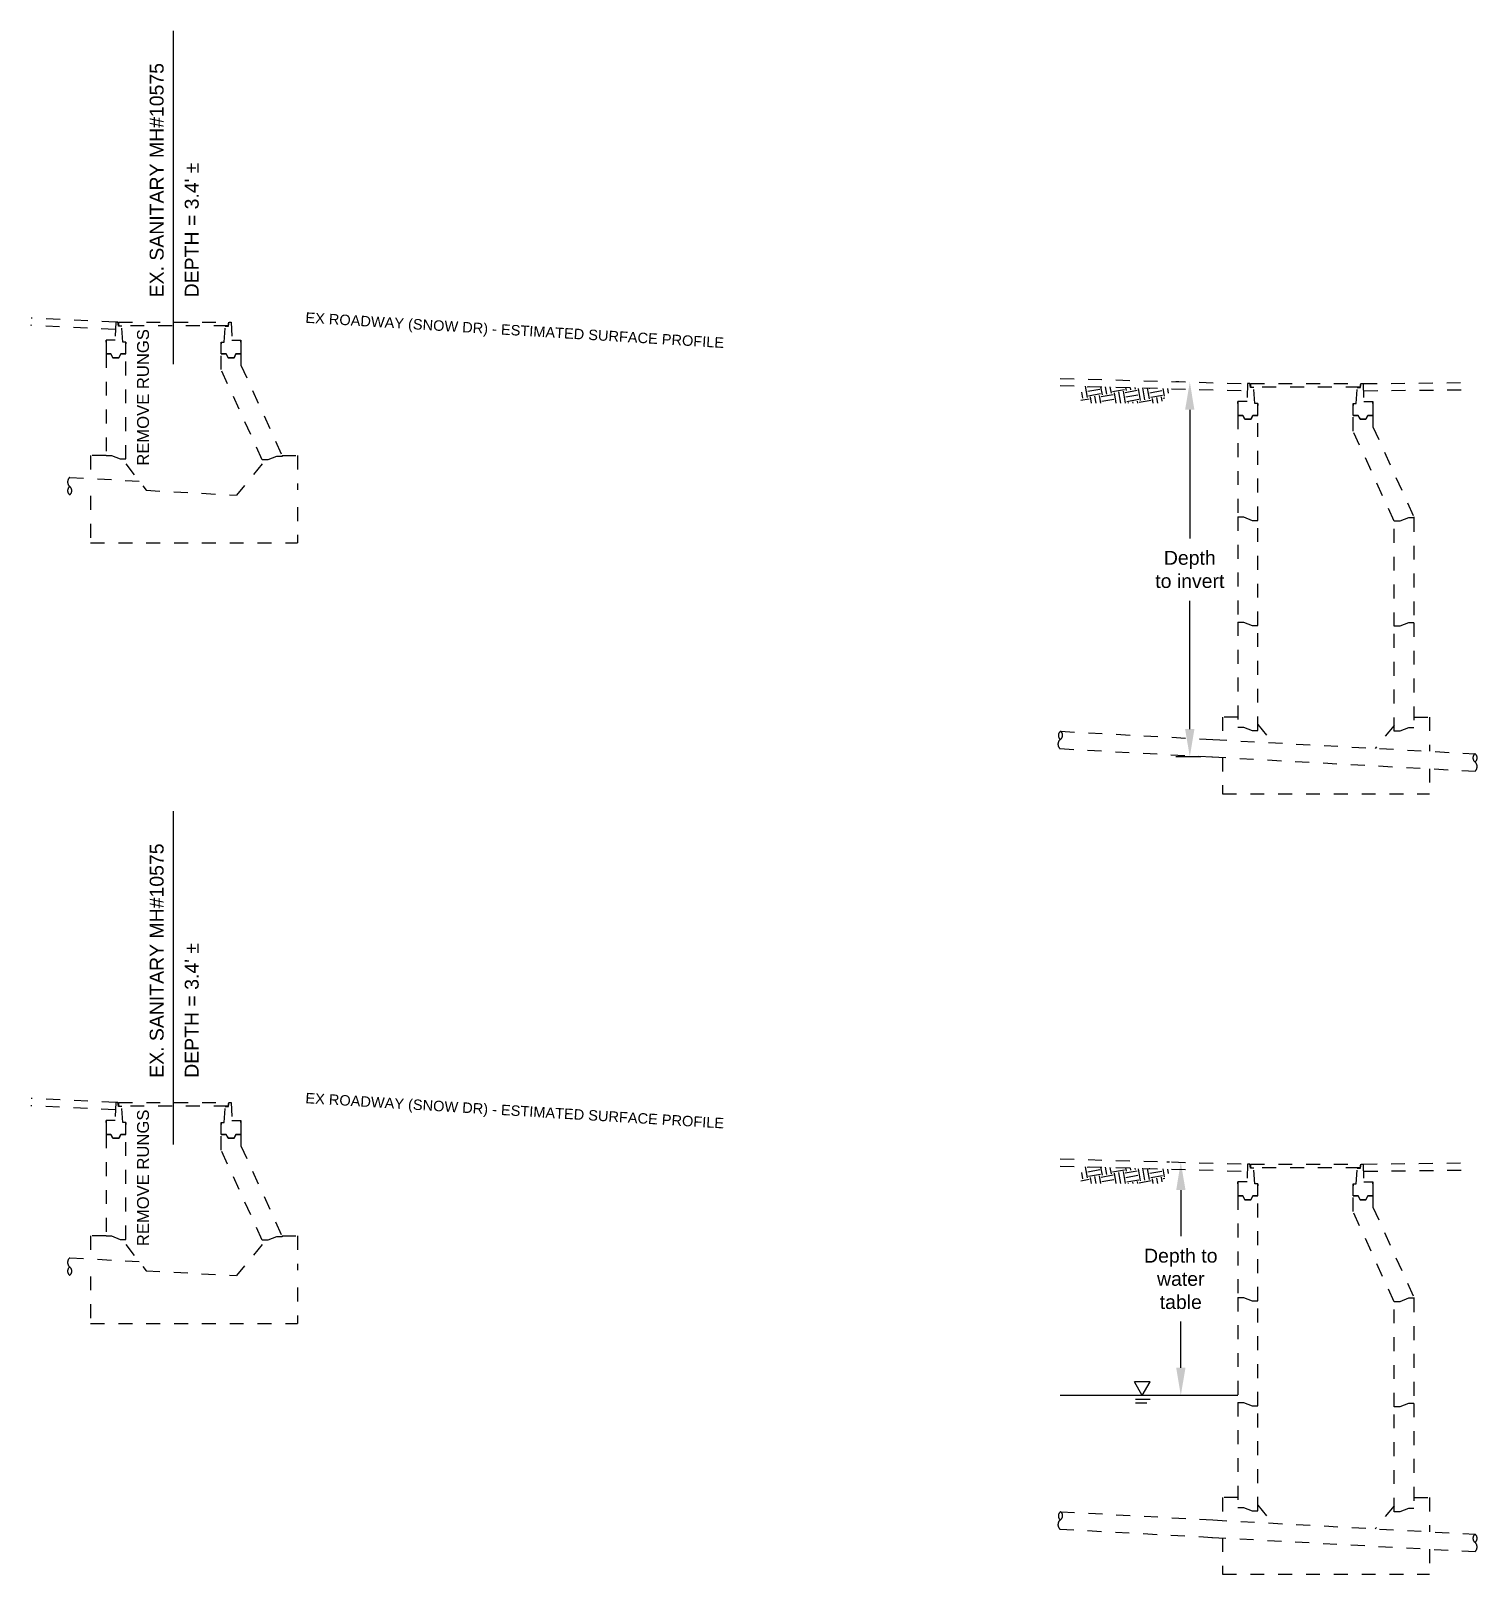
# Model space of a CAD drawing. Header units: inches. Extents: x 11.3 to 39.1, y 4.3 to 73.9.
# Drawn here: x 11.28 to 21.67, y 30.58 to 41.67 of the extents above; entities that cross this region are included whole.
import ezdxf

# ---------------------------------------------------------------- set-up
doc = ezdxf.new("R2010")
doc.units = ezdxf.units.IN
doc.header["$LTSCALE"] = 0.1
doc.header["$MEASUREMENT"] = 0
doc.linetypes.add('HIDDEN', pattern=[0.375, 0.25, -0.125])
doc.layers.add('DIM_ANNO', color=4, linetype='Continuous')
doc.layers.add('EXISTING_FEATURE', color=7, linetype='HIDDEN')
doc.styles.get("Standard").update_dxf_attribs({"font": 'arial.ttf', "height": 0.1})
doc.dimstyles.get("Standard").update_dxf_attribs({"dimtxt": 0.1, "dimasz": 0.2, "dimexe": 0.1, "dimexo": 0.08, "dimgap": 0.09, "dimtad": 0, "dimtih": 1, "dimtoh": 1, "dimdec": 4, "dimzin": 0, "dimdsep": 46, "dimtxsty": 'Standard', "dimcen": 0.5, "dimadec": 0, "dimazin": 0, "dimtfac": 1, "dimtdec": 4, "dimtofl": 0, "dimtmove": 0, "dimatfit": 3, "dimfxl": 1, "dimtolj": 1, "dimtzin": 0, "dimarcsym": 0})

msp = doc.modelspace()

# ---------------------------------------------------------------- texts
at = {"layer": 'DIM_ANNO'}
for s, height, rotation, p in [('EX. SANITARY MH#10575', 0.1, 90, (12.23123, 39.75437)), ("DEPTH = 3.4' ±", 0.1, 90, (12.48329, 39.75437)), ('EX ROADWAY (SNOW DR) - ESTIMATED SURFACE PROFILE ', 0.075, 356.539916, (13.24882, 39.57212)), ('REMOVE RUNGS', 0.0855, 90, (12.12571, 38.54398)), ('EX. SANITARY MH#10575', 0.1, 90, (12.23123, 34.14397)), ("DEPTH = 3.4' ±", 0.1, 90, (12.48329, 34.14397)), ('EX ROADWAY (SNOW DR) - ESTIMATED SURFACE PROFILE ', 0.075, 356.539916, (13.24882, 33.96172)), ('REMOVE RUNGS', 0.0855, 90, (12.12571, 32.93358))]:
    msp.add_text(s, height=height, rotation=rotation, dxfattribs=at).set_placement(p)

# ---------------------------------------------------------------- blocks, each defined once
blk = doc.blocks.new('*D12')
at = {"layer": 'Defpoints', "color": 0, "transparency": 16777216}
for p in [(19.609, 39.146), (19.609, 36.451), (19.768, 36.451)]:
    blk.add_point(p, dxfattribs=at)
at = {"layer": 'DIM_ANNO', "color": 0, "lineweight": -2, "transparency": 16777216}
for p, q in [((19.529, 39.146), (19.509, 39.146)), ((19.609, 38.946), (19.609, 38.022)), ((19.609, 36.651), (19.609, 37.574)), ((19.688, 36.451), (19.509, 36.451))]:
    blk.add_line(p, q, dxfattribs=at)
at = {"layer": 'DIM_ANNO', "color": 0, "transparency": 16777216}
for points in [[(19.575, 38.946), (19.642, 38.946), (19.609, 39.146)], [(19.575, 36.651), (19.642, 36.651), (19.609, 36.451)]]:
    blk.add_solid(points, dxfattribs=at)
at = {"layer": 'DIM_ANNO', "color": 0, "transparency": 16777216, "insert": (19.609, 37.798), "char_height": 0.1, "attachment_point": 5}
blk.add_mtext('\\A1;Depth\\Pto invert', dxfattribs=at)
blk = doc.blocks.new('*D14')
at = {"layer": 'Defpoints', "color": 0, "transparency": 16777216}
for p in [(19.544, 33.537), (19.544, 31.86), (19.704, 31.86)]:
    blk.add_point(p, dxfattribs=at)
at = {"layer": 'DIM_ANNO', "color": 0, "lineweight": -2, "transparency": 16777216}
for p, q in [((19.464, 33.537), (19.444, 33.537)), ((19.544, 33.337), (19.544, 33.006)), ((19.544, 32.06), (19.544, 32.391)), ((19.624, 31.86), (19.444, 31.86))]:
    blk.add_line(p, q, dxfattribs=at)
at = {"layer": 'DIM_ANNO', "color": 0, "transparency": 16777216}
for points in [[(19.511, 33.337), (19.578, 33.337), (19.544, 33.537)], [(19.511, 32.06), (19.578, 32.06), (19.544, 31.86)]]:
    blk.add_solid(points, dxfattribs=at)
at = {"layer": 'DIM_ANNO', "color": 0, "transparency": 16777216, "insert": (19.544, 32.698), "char_height": 0.1, "attachment_point": 5}
blk.add_mtext('\\A1;Depth to\\Pwater\\Ptable', dxfattribs=at)

# ---------------------------------------------------------------- dimensions: what is measured, and where the dimension line sits
at = {"layer": 'DIM_ANNO'}
for base, p1, p2, text, picture, middle in [((19.6086, 36.45089), (19.6086, 39.14564), (19.7682, 36.45089), 'Depth\\Pto invert', '*D12', (19.6086, 37.79826)), ((19.5443, 31.85979), (19.5443, 33.53704), (19.7039, 31.85979), 'Depth to\\Pwater\\Ptable', '*D14', (19.5443, 32.69841))]:
    dim = msp.add_linear_dim(base=base, p1=p1, p2=p2, angle=90, text=text, dimstyle='Standard', dxfattribs=at)
    dim.commit()
    dim.dimension.update_dxf_attribs({"geometry": picture, "text_midpoint": middle})

# ---------------------------------------------------------------- hatches: boundary and pattern name
at = {"layer": 'DIM_ANNO'}
h = msp.add_hatch(dxfattribs=at)
h.set_pattern_fill('EARTH', color=256, scale=0.35, angle=10)
h.paths.add_polyline_path([(19.48048, 39.09781), (18.83824, 39.11581), (18.82159, 38.99417), (19.39988, 38.99417)])
h = msp.add_hatch(dxfattribs=at)
h.set_pattern_fill('EARTH', color=256, scale=0.35, angle=10)
h.set_pattern_definition([(10, (0, -5.6104), (0.07097646, 0.1013649), [0.0875, -0.0875]), (10, (-0.0057, -5.57809), (0.07097646, 0.1013649), [0.0875, -0.0875]), (10, (-0.0114, -5.54577), (0.07097646, 0.1013649), [0.0875, -0.0875]), (100, (-0.00252, -5.5331), (-0.1013649, 0.07097646), [0.0875, -0.0875]), (100, (0.02979, -5.5274), (-0.1013649, 0.07097646), [0.0875, -0.0875]), (100, (0.062104, -5.52171), (-0.1013649, 0.07097646), [0.0875, -0.0875])])
h.paths.add_polyline_path([(19.48048, 33.48741), (18.83824, 33.50541), (18.82159, 33.38377), (19.39988, 33.38377)])

# ---------------------------------------------------------------- linework, layer by layer
for p, q in [((12.30224, 39.27441), (12.30224, 41.67017)), ((12.30224, 33.66401), (12.30224, 36.05977)), ((19.32414, 31.95953), (19.21018, 31.95953)), ((19.95525, 31.85979), (18.67767, 31.85979)), ((19.21837, 31.83262), (19.32279, 31.83262)), ((19.21837, 31.80805), (19.30027, 31.80805))]:
    msp.add_line(p, q, dxfattribs=at)
for points in [[(19.26716, 31.85979), (19.21018, 31.95953)], [(19.26716, 31.85979), (19.32414, 31.95953)]]:
    msp.add_lwpolyline(points, dxfattribs=at)
at = {"layer": 'EXISTING_FEATURE'}
for p, q in [((11.8828, 39.52451), (11.27686, 39.55349)), ((11.88666, 39.57577), (11.27932, 39.60481)), ((18.67767, 39.17173), (20.02466, 39.13398)), ((18.67767, 39.12031), (20.02326, 39.0826)), ((20.85582, 39.13398), (21.63356, 39.14293)), ((20.85974, 39.08263), (21.64177, 39.09163)), ((11.81724, 38.6174), (11.70657, 38.6174)), ((11.70657, 38.6174), (11.70657, 38.45217)), ((13.0826, 38.6174), (13.19327, 38.6174)), ((13.19327, 38.6174), (13.19327, 38.37146)), ((11.95969, 38.55698), (12.1052, 38.36777)), ((12.94015, 38.55698), (12.75497, 38.3325)), ((12.94015, 38.55698), (12.75497, 38.3325)), ((11.55608, 38.46034), (12.05483, 38.43326)), ((11.70657, 38.32684), (11.70657, 37.98879)), ((12.1052, 38.36777), (12.75497, 38.3325)), ((13.19327, 38.24613), (13.19327, 37.98879)), ((11.70657, 37.98879), (13.19327, 37.98879)), ((19.84458, 36.7373), (19.84458, 36.57207)), ((19.95525, 36.7373), (19.84458, 36.7373)), ((21.2206, 36.7373), (21.33128, 36.7373)), ((21.33128, 36.7373), (21.33128, 36.49136)), ((18.68032, 36.63528), (19.775, 36.57585)), ((20.0977, 36.68327), (20.2056, 36.55247)), ((21.07816, 36.67688), (20.94253, 36.51247)), ((18.67456, 36.51016), (19.775, 36.45052)), ((19.775, 36.57585), (21.65942, 36.47355)), ((19.7682, 36.45089), (21.65942, 36.34822)), ((19.84458, 36.44674), (19.84458, 36.18641)), ((21.33128, 36.36603), (21.33128, 36.18641)), ((19.84458, 36.18641), (21.33128, 36.18641)), ((11.88666, 33.96537), (11.27932, 33.99441)), ((11.8828, 33.91411), (11.27686, 33.94309)), ((18.67767, 33.56132), (20.02466, 33.52358)), ((18.67767, 33.50991), (20.02326, 33.4722)), ((20.85582, 33.52358), (21.63356, 33.53253)), ((20.85974, 33.47223), (21.64177, 33.48123)), ((11.81724, 33.007), (11.70657, 33.007)), ((11.70657, 33.007), (11.70657, 32.84177)), ((13.0826, 33.007), (13.19327, 33.007)), ((13.19327, 33.007), (13.19327, 32.76106)), ((11.55608, 32.84994), (12.05483, 32.82286)), ((11.95969, 32.94658), (12.1052, 32.75737)), ((12.94015, 32.94658), (12.75497, 32.7221)), ((12.94015, 32.94658), (12.75497, 32.7221)), ((12.1052, 32.75737), (12.75497, 32.7221)), ((11.70657, 32.71644), (11.70657, 32.37839)), ((13.19327, 32.63573), (13.19327, 32.37839)), ((11.70657, 32.37839), (13.19327, 32.37839)), ((19.84458, 31.1269), (19.84458, 30.96167)), ((19.95525, 31.1269), (19.84458, 31.1269)), ((20.0977, 31.07287), (20.2056, 30.94207)), ((21.07816, 31.06648), (20.94253, 30.90206)), ((21.2206, 31.1269), (21.33128, 31.1269)), ((21.33128, 31.1269), (21.33128, 30.88096)), ((18.68044, 31.02495), (19.775, 30.96545)), ((19.775, 30.96545), (21.65942, 30.86315)), ((18.67456, 30.89976), (19.775, 30.84012)), ((19.7682, 30.84049), (21.65942, 30.73782)), ((19.84458, 30.83634), (19.84458, 30.57601)), ((21.33128, 30.75563), (21.33128, 30.57601)), ((19.84458, 30.57601), (21.33128, 30.57601))]:
    msp.add_line(p, q, dxfattribs=at)
for points in [[(11.93027, 39.54723), (11.90722, 39.54723), (11.90187, 39.57577), (11.88666, 39.57577), (11.88315, 39.44754), (11.81724, 39.44754), (11.81724, 39.43333), (11.81724, 39.34785), (11.85288, 39.34785), (11.86709, 39.31946), (11.90984, 39.31946), (11.92403, 39.34785), (11.95969, 39.34785), (11.95969, 39.41915), (11.95969, 39.43333), (11.9375, 39.43333)], [(11.91229, 39.54961), (11.90738, 39.57577), (12.69709, 39.57577), (12.69218, 39.54961)], [(12.67421, 39.54723), (12.69725, 39.54723), (12.7026, 39.57577), (12.71781, 39.57577), (12.72132, 39.44754), (12.78723, 39.44754), (12.78723, 39.43333), (12.78723, 39.34785), (12.75159, 39.34785), (12.73738, 39.31946), (12.69463, 39.31946), (12.68044, 39.34785), (12.64478, 39.34785), (12.64478, 39.41915), (12.64478, 39.43333), (12.66697, 39.43333)], [(20.06827, 39.10544), (20.04523, 39.10544), (20.03987, 39.13398), (20.02466, 39.13398), (20.02116, 39.00575), (19.95525, 39.00575), (19.95525, 38.99153), (19.95525, 38.90606), (19.99088, 38.90606), (20.0051, 38.87766), (20.04785, 38.87766), (20.06203, 38.90606), (20.0977, 38.90606), (20.0977, 38.97735), (20.0977, 38.99153), (20.07551, 38.99153)], [(20.05029, 39.10781), (20.04539, 39.13398), (20.8351, 39.13398), (20.83019, 39.10781)], [(20.81221, 39.10544), (20.83525, 39.10544), (20.84061, 39.13398), (20.85582, 39.13398), (20.85932, 39.00575), (20.92523, 39.00575), (20.92523, 38.99153), (20.92523, 38.90606), (20.8896, 38.90606), (20.87539, 38.87766), (20.83263, 38.87766), (20.81845, 38.90606), (20.78279, 38.90606), (20.78279, 38.97735), (20.78279, 38.99153), (20.80498, 38.99153)], [(11.93027, 33.93683), (11.90722, 33.93683), (11.90187, 33.96537), (11.88666, 33.96537), (11.88315, 33.83714), (11.81724, 33.83714), (11.81724, 33.82293), (11.81724, 33.73745), (11.85288, 33.73745), (11.86709, 33.70905), (11.90984, 33.70905), (11.92403, 33.73745), (11.95969, 33.73745), (11.95969, 33.80875), (11.95969, 33.82293), (11.9375, 33.82293)], [(11.91229, 33.93921), (11.90738, 33.96537), (12.69709, 33.96537), (12.69218, 33.93921)], [(12.67421, 33.93683), (12.69725, 33.93683), (12.7026, 33.96537), (12.71781, 33.96537), (12.72132, 33.83714), (12.78723, 33.83714), (12.78723, 33.82293), (12.78723, 33.73745), (12.75159, 33.73745), (12.73738, 33.70905), (12.69463, 33.70905), (12.68044, 33.73745), (12.64478, 33.73745), (12.64478, 33.80875), (12.64478, 33.82293), (12.66697, 33.82293)], [(20.06827, 33.49504), (20.04523, 33.49504), (20.03987, 33.52358), (20.02466, 33.52358), (20.02116, 33.39535), (19.95525, 33.39535), (19.95525, 33.38113), (19.95525, 33.29566), (19.99088, 33.29566), (20.0051, 33.26726), (20.04785, 33.26726), (20.06203, 33.29566), (20.0977, 33.29566), (20.0977, 33.36695), (20.0977, 33.38113), (20.07551, 33.38113)], [(20.05029, 33.49741), (20.04539, 33.52358), (20.8351, 33.52358), (20.83019, 33.49741)], [(20.81221, 33.49504), (20.83525, 33.49504), (20.84061, 33.52358), (20.85582, 33.52358), (20.85932, 33.39535), (20.92523, 33.39535), (20.92523, 33.38113), (20.92523, 33.29566), (20.8896, 33.29566), (20.87539, 33.26726), (20.83263, 33.26726), (20.81845, 33.29566), (20.78279, 33.29566), (20.78279, 33.36695), (20.78279, 33.38113), (20.80498, 33.38113)]]:
    msp.add_lwpolyline(points, close=True, dxfattribs=at)
for points in [[(11.81724, 39.43333), (11.81724, 39.44754)], [(11.95969, 39.43333), (11.95969, 39.41915)], [(12.64478, 39.43333), (12.64478, 39.41915)], [(12.78723, 39.43333), (12.78723, 39.44754)], [(11.95969, 39.34785), (11.92403, 39.34785), (11.91694, 39.33364), (11.90984, 39.31946), (11.86709, 39.31946), (11.85288, 39.34785), (11.81724, 39.34785)], [(11.81724, 39.34785), (11.81724, 38.6174), (11.85724, 38.6174), (11.91969, 38.59288), (11.95969, 38.59288), (11.95969, 39.34785)], [(12.64478, 39.34785), (12.68044, 39.34785), (12.68754, 39.33364), (12.69463, 39.31946), (12.73738, 39.31946), (12.75159, 39.34785), (12.78723, 39.34785)], [(12.78723, 39.34785), (12.78723, 39.26581), (13.0826, 38.6174), (13.0826, 38.61101), (13.0426, 38.61101), (12.98015, 38.58649), (12.94015, 38.58649), (12.64478, 39.2349), (12.64478, 39.34785)], [(19.95525, 38.99153), (19.95525, 39.00575)], [(20.0977, 38.99153), (20.0977, 38.97735)], [(20.78279, 38.99153), (20.78279, 38.97735)], [(20.92523, 38.99153), (20.92523, 39.00575)], [(20.0977, 38.90606), (20.06203, 38.90606), (20.05494, 38.89184), (20.04785, 38.87766), (20.0051, 38.87766), (19.99088, 38.90606), (19.95525, 38.90606)], [(19.95525, 38.90606), (19.95525, 38.1756), (19.99525, 38.1756), (20.0577, 38.15108), (20.0977, 38.15108), (20.0977, 38.90606)], [(20.78279, 38.90606), (20.81845, 38.90606), (20.82554, 38.89184), (20.83263, 38.87766), (20.87539, 38.87766), (20.8896, 38.90606), (20.92523, 38.90606)], [(20.92523, 38.90606), (20.92523, 38.82402), (21.2206, 38.1756), (21.2206, 38.16921), (21.18061, 38.16921), (21.11815, 38.14469), (21.07816, 38.14469), (20.78279, 38.7931), (20.78279, 38.90606)], [(19.95525, 38.1756), (19.95525, 37.42063), (19.99525, 37.42063), (20.0577, 37.39611), (20.0977, 37.39611), (20.0977, 38.15108)], [(21.2206, 38.16921), (21.2206, 37.41424), (21.18061, 37.41424), (21.11815, 37.38972), (21.07816, 37.38972), (21.07816, 38.14469)], [(19.95525, 37.42063), (19.95525, 36.66566), (19.99525, 36.66566), (20.0577, 36.64114), (20.0977, 36.64114), (20.0977, 37.39611)], [(21.2206, 37.41424), (21.2206, 36.65926), (21.18061, 36.65926), (21.11815, 36.63474), (21.07816, 36.63474), (21.07816, 37.38972)], [(11.81724, 33.82293), (11.81724, 33.83714)], [(11.95969, 33.73745), (11.92403, 33.73745), (11.91694, 33.72324), (11.90984, 33.70905), (11.86709, 33.70905), (11.85288, 33.73745), (11.81724, 33.73745)], [(11.81724, 33.73745), (11.81724, 33.007), (11.85724, 33.007), (11.91969, 32.98248), (11.95969, 32.98248), (11.95969, 33.73745)], [(11.95969, 33.82293), (11.95969, 33.80875)], [(12.64478, 33.82293), (12.64478, 33.80875)], [(12.64478, 33.73745), (12.68044, 33.73745), (12.68754, 33.72324), (12.69463, 33.70905), (12.73738, 33.70905), (12.75159, 33.73745), (12.78723, 33.73745)], [(12.78723, 33.73745), (12.78723, 33.65541), (13.0826, 33.007), (13.0826, 33.00061), (13.0426, 33.00061), (12.98015, 32.97608), (12.94015, 32.97608), (12.64478, 33.6245), (12.64478, 33.73745)], [(12.78723, 33.82293), (12.78723, 33.83714)], [(19.95525, 33.38113), (19.95525, 33.39535)], [(20.92523, 33.38113), (20.92523, 33.39535)], [(20.0977, 33.29566), (20.06203, 33.29566), (20.05494, 33.28144), (20.04785, 33.26726), (20.0051, 33.26726), (19.99088, 33.29566), (19.95525, 33.29566)], [(19.95525, 33.29566), (19.95525, 32.5652), (19.99525, 32.5652), (20.0577, 32.54068), (20.0977, 32.54068), (20.0977, 33.29566)], [(20.0977, 33.38113), (20.0977, 33.36695)], [(20.78279, 33.38113), (20.78279, 33.36695)], [(20.78279, 33.29566), (20.81845, 33.29566), (20.82554, 33.28144), (20.83263, 33.26726), (20.87539, 33.26726), (20.8896, 33.29566), (20.92523, 33.29566)], [(20.92523, 33.29566), (20.92523, 33.21361), (21.2206, 32.5652), (21.2206, 32.55881), (21.18061, 32.55881), (21.11815, 32.53429), (21.07816, 32.53429), (20.78279, 33.1827), (20.78279, 33.29566)], [(19.95525, 32.5652), (19.95525, 31.81023), (19.99525, 31.81023), (20.0577, 31.78571), (20.0977, 31.78571), (20.0977, 32.54068)], [(21.2206, 32.55881), (21.2206, 31.80384), (21.18061, 31.80384), (21.11815, 31.77931), (21.07816, 31.77931), (21.07816, 32.53429)], [(19.95525, 31.81023), (19.95525, 31.05526), (19.99525, 31.05526), (20.0577, 31.03074), (20.0977, 31.03074), (20.0977, 31.78571)], [(21.2206, 31.80384), (21.2206, 31.04886), (21.18061, 31.04886), (21.11815, 31.02434), (21.07816, 31.02434), (21.07816, 31.77931)]]:
    msp.add_lwpolyline(points, dxfattribs=at)
for points in [[(11.55608, 38.394, 0.51304756), (11.55608, 38.33501, 0.51304756)], [(18.67767, 36.57643, -0.51304756), (18.68044, 36.63536, -0.51304756)], [(21.65942, 36.41455, 0.51304756), (21.65942, 36.47355, 0.51304756)], [(11.55608, 32.7836, 0.51304756), (11.55608, 32.72461, 0.51304756)], [(18.67767, 30.96602, -0.51304756), (18.68044, 31.02495, -0.51304756)], [(21.65942, 30.80415, 0.51304756), (21.65942, 30.86315, 0.51304756)]]:
    msp.add_lwpolyline(points, format="xyb", close=True, dxfattribs=at)
for points in [[(11.55608, 38.46034, 0.45066754), (11.55608, 38.394)], [(18.67456, 36.51016, -0.45066754), (18.67767, 36.57643)], [(21.65942, 36.34822, 0.45066754), (21.65942, 36.41455)], [(11.55608, 32.84994, 0.45066754), (11.55608, 32.7836)], [(18.67456, 30.89976, -0.45066754), (18.67767, 30.96602)], [(21.65942, 30.73782, 0.45066754), (21.65942, 30.80415)]]:
    msp.add_lwpolyline(points, format="xyb", dxfattribs=at)

msp.set_redraw_order([(e.dxf.handle, doc.entitydb.next_handle()) for e in msp.query("TEXT MTEXT ATTDEF DIMENSION ARC_DIMENSION")])  # texts and dimensions are drawn at this point

doc.saveas('drawing.dxf')
